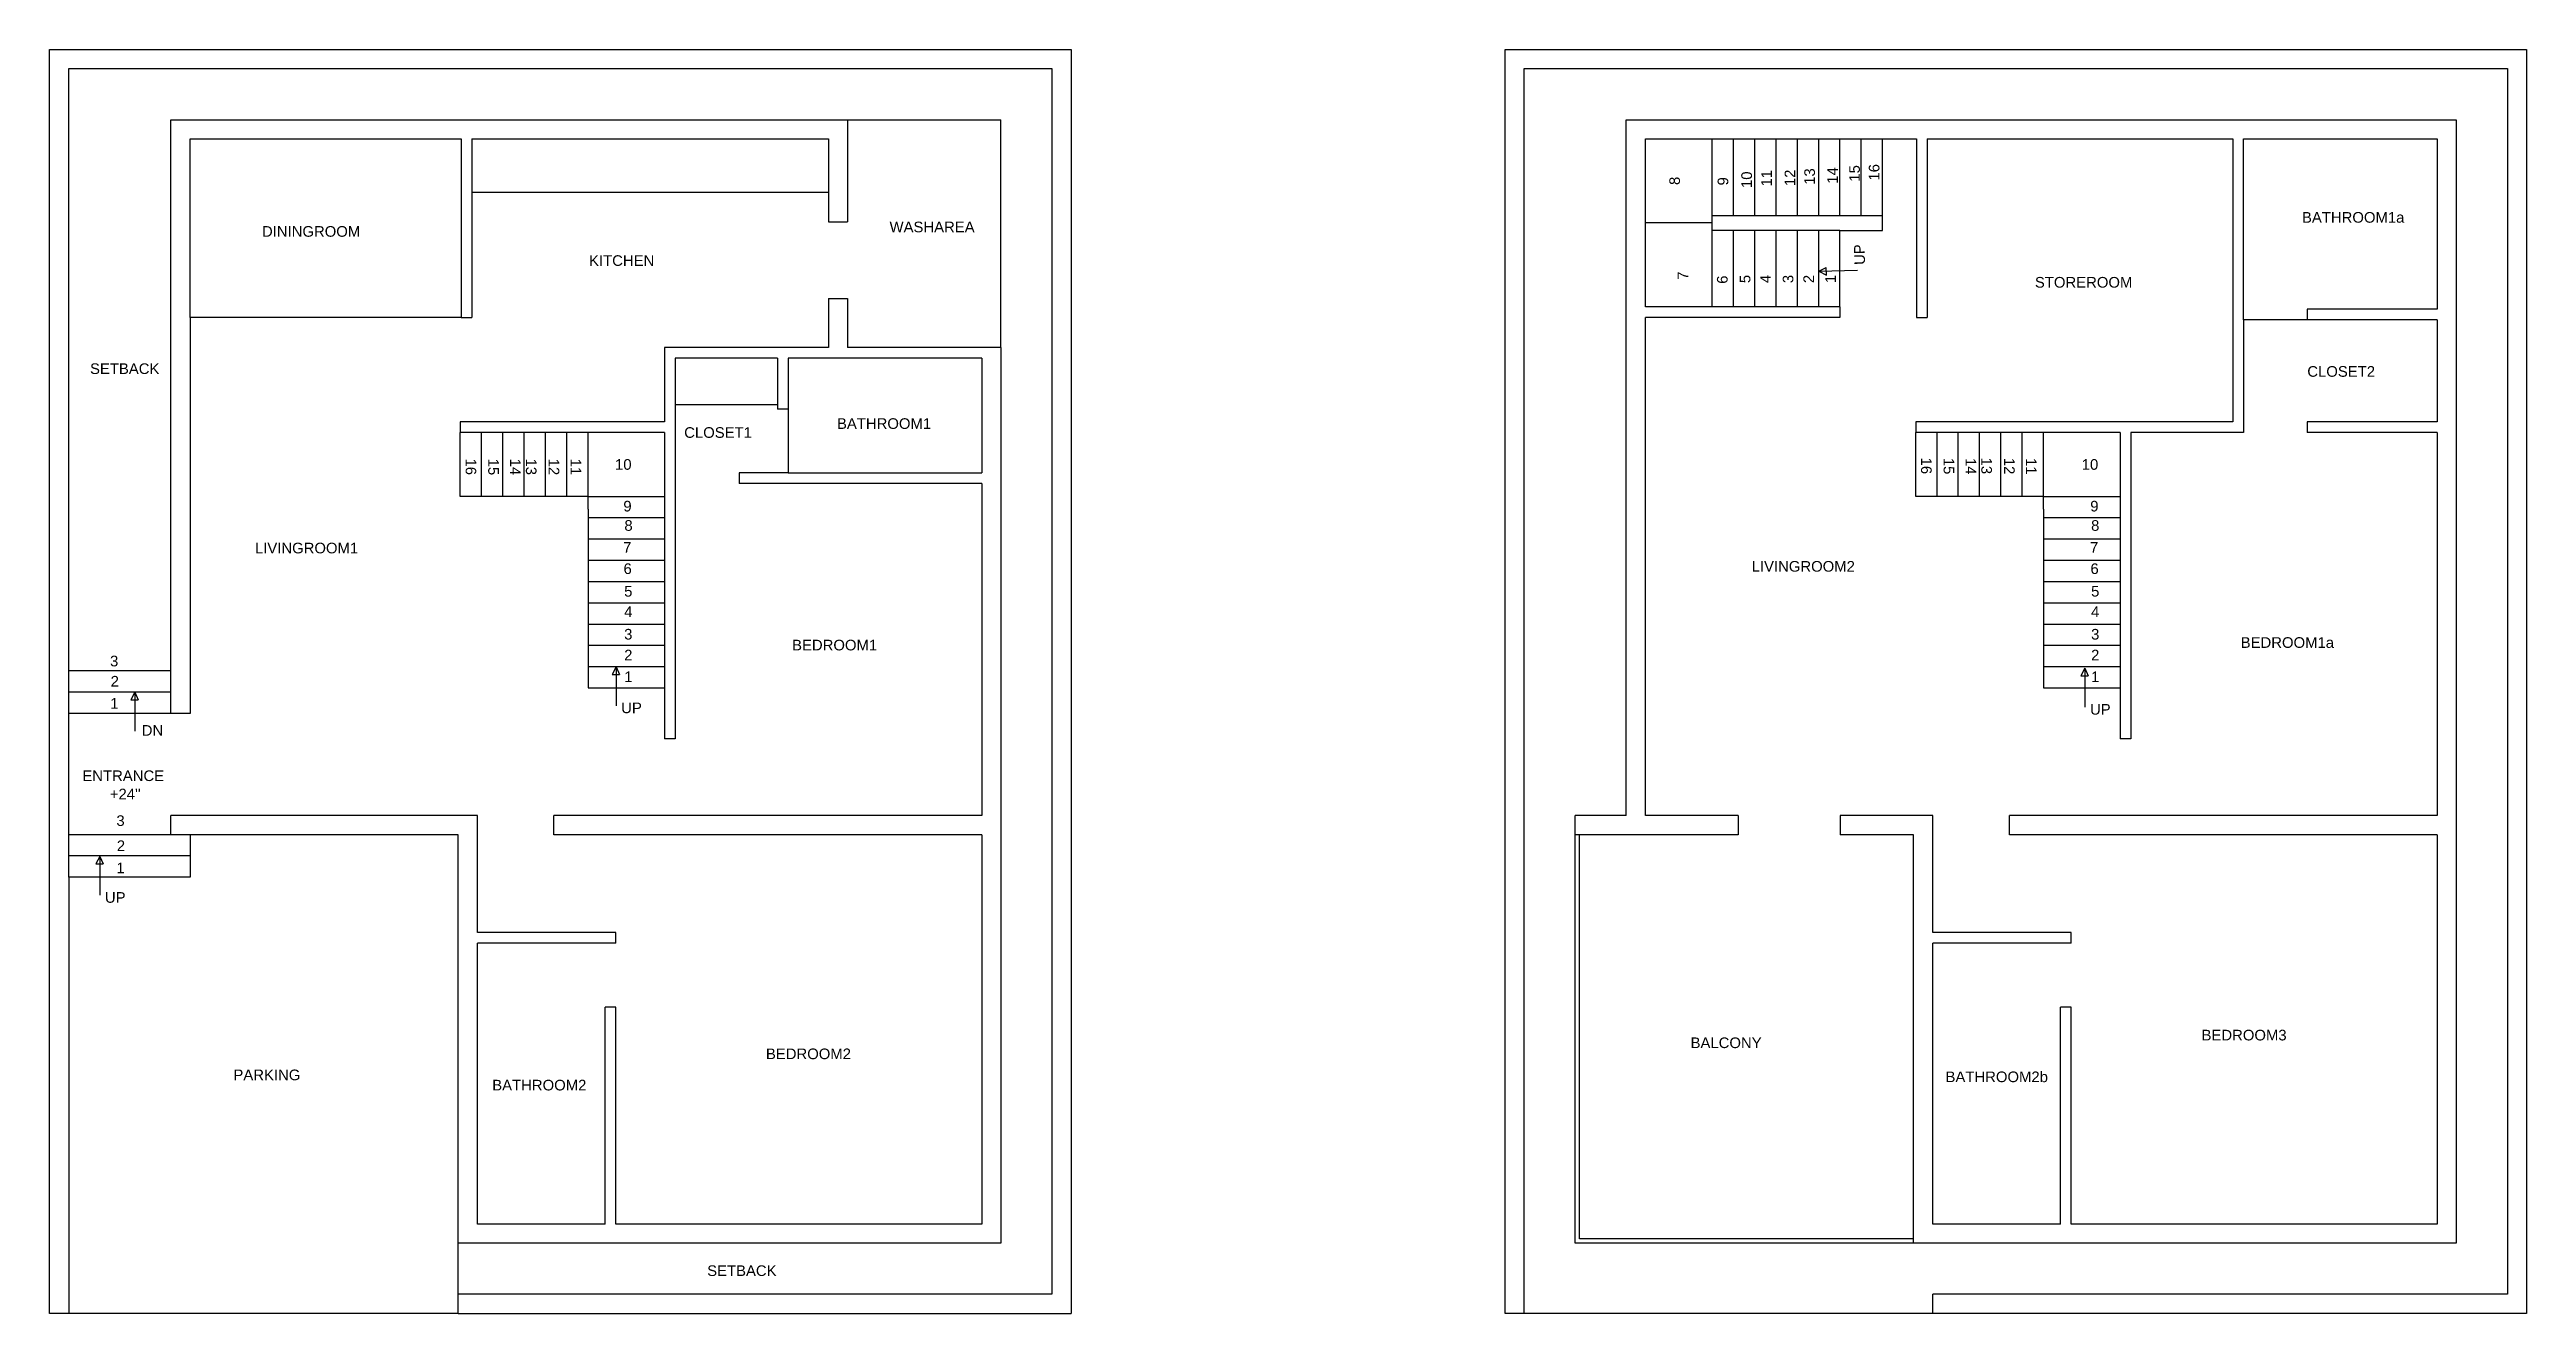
# Model space of a CAD drawing. Header units: inches. Extents: x 24 to 1804, y 5 to 599.
# Drawn here: x 24 to 1188, y 5 to 599 of the extents above; entities that cross this region are included whole.
import ezdxf

# ---------------------------------------------------------------- set-up
doc = ezdxf.new("R2010")
doc.units = ezdxf.units.IN
doc.header["$MEASUREMENT"] = 0
for name, color, linetype in [('Balcony', 7, 'Continuous'), ('BathRoom1', 7, 'Continuous'), ('BathRoom1a', 7, 'Continuous'), ('BathRoom2', 7, 'Continuous'), ('BathRoom2b', 7, 'Continuous'), ('BedRoom1', 7, 'Continuous'), ('BedRoom1a', 7, 'Continuous'), ('BedRoom2', 7, 'Continuous'), ('BedRoom3', 7, 'Continuous'), ('Boundary', 7, 'Continuous'), ('Closet1', 7, 'Continuous'), ('Closet2', 7, 'Continuous'), ('DiningRoom', 7, 'Continuous'), ('Entrance_Staircase', 7, 'Continuous'), ('Kitchen', 7, 'Continuous'), ('LivingRoom1', 7, 'Continuous'), ('LivingRoom2', 7, 'Continuous'), ('Parking', 7, 'Continuous'), ('Setback', 7, 'Continuous'), ('SetBack_Stairscase', 7, 'Continuous'), ('Staircase', 7, 'Continuous'), ('StoreRoom', 7, 'Continuous'), ('WashArea', 7, 'Continuous')]:
    doc.layers.add(name, color=color, linetype=linetype)
doc.styles.get("Standard").update_dxf_attribs({"font": 'arial.ttf'})

msp = doc.modelspace()

# ---------------------------------------------------------------- texts
at = {"layer": 'Balcony', "insert": (794.8, 134.3), "char_height": 5, "width": 33.942, "attachment_point": 1}
msp.add_mtext('BALCONY', dxfattribs=at)
at = {"layer": 'BathRoom1', "char_height": 5, "width": 33.801, "attachment_point": 1}
for s, insert in [('CLOSET2', (1084.6, 449.8)), ('BATHROOM1', (393.7, 425.3))]:
    msp.add_mtext(s, dxfattribs=dict(at, insert=insert))
at = {"layer": 'BathRoom1a', "insert": (1082.1, 522.2), "char_height": 5, "width": 37.325, "attachment_point": 1}
msp.add_mtext('BATHROOM1a', dxfattribs=at)
at = {"layer": 'BathRoom2', "insert": (231.7, 114.4), "char_height": 5, "width": 33.942, "attachment_point": 1}
msp.add_mtext('BATHROOM2', dxfattribs=at)
at = {"layer": 'BathRoom2b', "insert": (914.6, 118.3), "char_height": 5, "width": 33.942, "attachment_point": 1}
msp.add_mtext('BATHROOM2b', dxfattribs=at)
at = {"layer": 'BedRoom1', "char_height": 5, "width": 33.942, "attachment_point": 1}
for s, insert in [('CLOSET1', (321.9, 421.1)), ('BEDROOM1', (372.6, 321.2))]:
    msp.add_mtext(s, dxfattribs=dict(at, insert=insert))
at = {"layer": 'BedRoom1a', "insert": (1053.3, 322.4), "char_height": 5, "width": 39.304, "attachment_point": 1}
msp.add_mtext('BEDROOM1a', dxfattribs=at)
at = {"layer": 'BedRoom2', "insert": (360.3, 129.1), "char_height": 5, "width": 33.942, "attachment_point": 1}
msp.add_mtext('BEDROOM2', dxfattribs=at)
at = {"layer": 'BedRoom3', "insert": (1034.9, 137.9), "char_height": 5, "width": 33.942, "attachment_point": 1}
msp.add_mtext('BEDROOM3', dxfattribs=at)
at = {"layer": 'DiningRoom', "insert": (123.5, 515.6), "char_height": 5, "width": 44.953, "attachment_point": 1}
msp.add_mtext('DININGROOM', dxfattribs=at)
at = {"layer": 'Entrance_Staircase', "char_height": 5, "width": 33.942, "attachment_point": 1}
for s, insert in [('ENTRANCE', (39.1, 259.8)), ("+24''", (52, 251.2)), ('3', (55.1, 238.7)), ('2', (55.3, 226.9)), ('1', (55.1, 216.5)), ('UP', (49.7, 202.6))]:
    msp.add_mtext(s, dxfattribs=dict(at, insert=insert))
at = {"layer": 'Kitchen', "insert": (277.2, 501.9), "char_height": 5, "width": 33.942, "attachment_point": 1}
msp.add_mtext('KITCHEN', dxfattribs=at)
at = {"layer": 'LivingRoom1', "insert": (120.2, 366.8), "char_height": 5, "width": 33.942, "attachment_point": 1}
msp.add_mtext('LIVINGROOM1', dxfattribs=at)
at = {"layer": 'LivingRoom2', "insert": (823.5, 358.2), "char_height": 5, "width": 33.942, "attachment_point": 1}
msp.add_mtext('LIVINGROOM2', dxfattribs=at)
at = {"layer": 'Parking', "insert": (110.1, 119.2), "char_height": 5, "width": 33.942, "attachment_point": 1}
msp.add_mtext('PARKING', dxfattribs=at)
at = {"layer": 'Setback', "char_height": 5, "width": 33.942, "attachment_point": 1}
for insert in [(42.7, 451.1), (332.7, 27.2)]:
    msp.add_mtext('SETBACK', dxfattribs=dict(at, insert=insert))
at = {"layer": 'SetBack_Stairscase', "char_height": 5, "width": 33.942, "attachment_point": 1}
for s, insert in [('3', (52.1, 313.7)), ('2', (52.4, 304.2)), ('1', (52.2, 293.8)), ('DN', (67, 281.1))]:
    msp.add_mtext(s, dxfattribs=dict(at, insert=insert))
at = {"layer": 'Staircase', "char_height": 5}
for s, insert, width, attachment_point, rotation in [('8', (784.8, 538.8), 33.942, 3, 90), ('9', (807.5, 538.6), 33.942, 3, 90), ('10', (823.7, 533.5), 33.942, 7, 90), ('11', (833, 534.2), 33.942, 7, 90), ('12', (844, 534.4), 33.942, 7, 90), ('13', (853.3, 535), 33.942, 7, 90), ('14', (864, 535.5), 33.942, 7, 90), ('15', (874.4, 536.5), 33.942, 7, 90), ('16', (883.6, 537), 33.942, 7, 90), ('UP', (871.8, 497.3), 33.942, 1, 91.4459), ('7', (788.7, 490.4), 50.589, 1, 90), ('6', (807.2, 488.5), 33.942, 1, 90), ('5', (817.9, 488.8), 33.942, 1, 90), ('4', (827.5, 488.8), 33.942, 1, 90), ('3', (838.1, 488.8), 33.942, 1, 90), ('2', (847.8, 488.8), 33.942, 1, 90), ('1', (858.1, 488.8), 33.942, 1, 90), ('16', (224.2, 406.4), 33.942, 1, 270), ('15', (234.8, 406.3), 33.942, 1, 270), ('14', (245.1, 406.3), 33.942, 1, 270), ('13', (252.5, 406.4), 33.942, 1, 270), ('12', (263.2, 406.3), 33.942, 1, 270), ('11', (273.5, 406.3), 33.942, 1, 270), ('16', (908.1, 406.8), 33.942, 1, 270), ('15', (918.7, 406.7), 33.942, 1, 270), ('14', (929, 406.6), 33.942, 1, 270), ('13', (936.4, 406.8), 33.942, 1, 270), ('12', (947.1, 406.7), 33.942, 1, 270), ('11', (957.4, 406.6), 33.942, 1, 270)]:
    msp.add_mtext(s, dxfattribs=dict(at, insert=insert, width=width, attachment_point=attachment_point, rotation=rotation))
at = {"layer": 'Staircase', "char_height": 5, "width": 33.942, "attachment_point": 1}
for s, insert in [('10', (289.4, 406.1)), ('10', (978.6, 406.1)), ('9', (293.3, 386.5)), ('9', (982.6, 386.5)), ('8', (293.8, 377.4)), ('8', (983, 377.4)), ('7', (293.2, 367.1)), ('7', (982.5, 367.1)), ('6', (293.4, 357.1)), ('6', (982.7, 357.1)), ('5', (293.7, 346.5)), ('5', (983, 346.5)), ('4', (293.7, 336.9)), ('3', (293.7, 326.3)), ('4', (983, 336.9)), ('3', (983, 326.3)), ('2', (293.7, 316.5)), ('2', (983, 316.5)), ('1', (293.7, 306.3)), ('1', (983, 306.3)), ('UP', (292.3, 291.7)), ('UP', (982.5, 291))]:
    msp.add_mtext(s, dxfattribs=dict(at, insert=insert))
at = {"layer": 'StoreRoom', "insert": (956.6, 491.7), "char_height": 5, "width": 33.942, "attachment_point": 1}
msp.add_mtext('STOREROOM', dxfattribs=at)
at = {"layer": 'WashArea', "insert": (418.4, 517.7), "char_height": 5, "width": 33.942, "attachment_point": 1}
msp.add_mtext('WASHAREA', dxfattribs=at)

# ---------------------------------------------------------------- linework, layer by layer
for p, q in [((1084.6, 471.6), (1054.6, 471.6)), ((370.7, 429.6), (365.7, 429.6)), ((1084.6, 423.6), (1084.6, 418.6)), ((347.7, 399.6), (347.7, 394.6)), ((47.3, 219.4), (45.4, 215.9)), ((45.4, 215.9), (48.9, 215.9)), ((47.3, 219.4), (47.3, 201.1)), ((47.3, 219.4), (48.9, 215.9))]:
    msp.add_line(p, q)
at = {"layer": 'Balcony'}
for p, q in [((740.6, 37.6), (740.6, 238.6)), ((817.1, 238.6), (817.1, 229.6)), ((865.1, 238.6), (865.1, 229.6)), ((817.1, 229.6), (740.6, 229.6)), ((742.6, 39.6), (742.6, 229.6)), ((899.6, 229.6), (865.1, 229.6)), ((899.6, 37.6), (899.6, 229.6)), ((899.6, 39.6), (742.6, 39.6))]:
    msp.add_line(p, q, dxfattribs=at)
at = {"layer": 'BathRoom1'}
for p, q in [((461.7, 453.6), (370.7, 453.6)), ((370.7, 453.6), (370.7, 429.6)), ((461.7, 453.6), (461.7, 399.6)), ((370.7, 429.6), (370.7, 399.6)), ((370.7, 399.6), (461.7, 399.6))]:
    msp.add_line(p, q, dxfattribs=at)
at = {"layer": 'BathRoom1a'}
for p, q in [((1054.6, 556.6), (1145.6, 556.6)), ((1054.6, 471.6), (1054.6, 556.6)), ((1145.6, 556.6), (1145.6, 476.6)), ((1145.6, 476.6), (1084.6, 476.6)), ((1084.6, 476.6), (1084.6, 471.6))]:
    msp.add_line(p, q, dxfattribs=at)
at = {"layer": 'BathRoom2'}
for p, q in [((289.7, 178.6), (224.7, 178.6)), ((224.7, 46.6), (224.7, 178.6)), ((284.7, 46.6), (284.7, 148.6)), ((289.7, 148.6), (284.7, 148.6)), ((284.7, 46.6), (224.7, 46.6))]:
    msp.add_line(p, q, dxfattribs=at)
at = {"layer": 'BathRoom2b'}
for p, q in [((908.6, 46.6), (908.6, 178.6)), ((973.6, 178.6), (908.6, 178.6)), ((968.6, 46.6), (968.6, 148.6)), ((973.6, 148.6), (968.6, 148.6)), ((968.6, 46.6), (908.6, 46.6))]:
    msp.add_line(p, q, dxfattribs=at)
at = {"layer": 'BedRoom1'}
for p, q in [((317.7, 394.6), (317.7, 274.6)), ((461.7, 394.6), (347.7, 394.6)), ((461.7, 394.6), (461.7, 238.6)), ((461.7, 238.6), (260.7, 238.6))]:
    msp.add_line(p, q, dxfattribs=at)
at = {"layer": 'BedRoom1a'}
for p, q in [((1084.6, 423.6), (1084.6, 418.6)), ((1001.6, 418.6), (1001.6, 274.6)), ((1054.6, 418.6), (1001.6, 418.6)), ((1145.6, 418.6), (1084.6, 418.6)), ((1145.6, 418.6), (1145.6, 238.6)), ((1001.6, 274.6), (996.6, 274.6)), ((996.6, 238.6), (944.6, 238.6)), ((1145.6, 238.6), (996.6, 238.6))]:
    msp.add_line(p, q, dxfattribs=at)
at = {"layer": 'BedRoom2'}
for p, q in [((224.7, 183.6), (224.7, 238.6)), ((260.7, 229.6), (260.7, 238.6)), ((461.7, 229.6), (260.7, 229.6)), ((461.7, 229.6), (461.7, 46.6)), ((289.7, 183.6), (224.7, 183.6)), ((289.7, 178.6), (289.7, 183.6)), ((289.7, 46.6), (289.7, 148.6)), ((461.7, 46.6), (289.7, 46.6))]:
    msp.add_line(p, q, dxfattribs=at)
at = {"layer": 'BedRoom3'}
for p, q in [((908.6, 183.6), (908.6, 238.6)), ((944.6, 229.6), (944.6, 238.6)), ((1145.6, 229.6), (944.6, 229.6)), ((1145.6, 229.6), (1145.6, 46.6)), ((973.6, 183.6), (908.6, 183.6)), ((973.6, 178.6), (973.6, 183.6)), ((973.6, 46.6), (973.6, 148.6)), ((1145.6, 46.6), (973.6, 46.6))]:
    msp.add_line(p, q, dxfattribs=at)
at = {"layer": 'Boundary'}
for p, q in [((23.7, 4.6), (23.7, 598.6)), ((23.7, 598.6), (503.7, 598.6)), ((503.7, 598.6), (503.7, 4.6)), ((707.6, 4.6), (707.6, 598.6)), ((707.6, 598.6), (1187.6, 598.6)), ((1187.6, 598.6), (1187.6, 4.6)), ((716.6, 4.6), (716.6, 589.6)), ((716.6, 589.6), (1178.6, 589.6)), ((1178.6, 589.6), (1178.6, 13.6)), ((764.6, 238.6), (764.6, 565.6)), ((764.6, 565.6), (1154.6, 565.6)), ((1154.6, 565.6), (1154.6, 37.6)), ((764.6, 238.6), (740.6, 238.6)), ((1154.6, 37.6), (740.6, 37.6)), ((908.6, 4.6), (908.6, 13.6)), ((1178.6, 13.6), (908.6, 13.6)), ((32.7, 4.6), (23.7, 4.6)), ((215.7, 4.6), (503.7, 4.6)), ((1187.6, 4.6), (707.6, 4.6))]:
    msp.add_line(p, q, dxfattribs=at)
at = {"layer": 'Closet1'}
for p, q in [((317.7, 453.6), (317.7, 394.6)), ((365.7, 453.6), (317.7, 453.6)), ((365.7, 453.6), (365.7, 429.6)), ((365.7, 431.6), (317.7, 431.6)), ((370.7, 399.6), (347.7, 399.6))]:
    msp.add_line(p, q, dxfattribs=at)
at = {"layer": 'Closet2'}
for p, q in [((1054.6, 471.6), (1054.6, 418.6)), ((1145.6, 471.6), (1084.6, 471.6)), ((1145.6, 471.6), (1145.6, 423.6)), ((1145.6, 423.6), (1084.6, 423.6))]:
    msp.add_line(p, q, dxfattribs=at)
at = {"layer": 'DiningRoom'}
for p, q in [((89.7, 472.6), (89.7, 556.6)), ((89.7, 556.6), (217.1, 556.6)), ((217.1, 556.6), (217.1, 472.6)), ((217.1, 472.6), (89.7, 472.6)), ((217.1, 472.6), (222.1, 472.6))]:
    msp.add_line(p, q, dxfattribs=at)
at = {"layer": 'Entrance_Staircase'}
for p, q in [((32.7, 209.6), (32.7, 238.6)), ((80.7, 229.6), (80.7, 238.6)), ((89.7, 229.6), (32.7, 229.6)), ((89.7, 229.6), (89.7, 209.6)), ((89.7, 219.6), (32.7, 219.6)), ((89.7, 209.6), (32.7, 209.6))]:
    msp.add_line(p, q, dxfattribs=at)
at = {"layer": 'Kitchen'}
for p, q in [((222.1, 556.6), (222.1, 472.6)), ((222.1, 556.6), (389.7, 556.6)), ((389.7, 556.6), (389.7, 517.6)), ((222.1, 531.6), (389.7, 531.6)), ((389.7, 517.6), (398.7, 517.6)), ((389.7, 481.6), (398.7, 481.6)), ((389.7, 481.6), (389.7, 458.6)), ((312.7, 458.6), (312.7, 423.6)), ((389.7, 458.6), (312.7, 458.6)), ((312.7, 423.6), (216.7, 423.6))]:
    msp.add_line(p, q, dxfattribs=at)
at = {"layer": 'LivingRoom1'}
for p, q in [((89.7, 472.6), (89.7, 286.6)), ((224.7, 238.6), (80.7, 238.6))]:
    msp.add_line(p, q, dxfattribs=at)
at = {"layer": 'LivingRoom2'}
for p, q in [((865, 472.6), (773.6, 472.6)), ((773.6, 238.6), (773.6, 472.6)), ((817.1, 238.6), (773.6, 238.6)), ((908.6, 238.6), (865.1, 238.6))]:
    msp.add_line(p, q, dxfattribs=at)
at = {"layer": 'Parking'}
for p, q in [((215.7, 229.6), (89.7, 229.6)), ((215.7, 4.6), (215.7, 229.6)), ((32.7, 209.6), (32.7, 4.6)), ((215.7, 4.6), (32.7, 4.6))]:
    msp.add_line(p, q, dxfattribs=at)
at = {"layer": 'Setback'}
for p, q in [((32.7, 238.6), (32.7, 589.6)), ((32.7, 589.6), (494.7, 589.6)), ((494.7, 589.6), (494.7, 13.6)), ((80.7, 565.6), (398.7, 565.6)), ((80.7, 286.6), (80.7, 565.6)), ((470.7, 458.6), (470.7, 37.6)), ((470.7, 37.6), (215.7, 37.6)), ((494.7, 13.6), (215.7, 13.6))]:
    msp.add_line(p, q, dxfattribs=at)
at = {"layer": 'SetBack_Stairscase'}
for p, q in [((80.7, 306.6), (32.7, 306.6)), ((80.7, 296.6), (32.7, 296.6)), ((63.7, 296.6), (61.8, 293)), ((61.8, 293), (65.3, 293)), ((63.7, 296.6), (63.7, 278.3)), ((63.7, 296.6), (65.3, 293)), ((89.7, 286.6), (32.7, 286.6))]:
    msp.add_line(p, q, dxfattribs=at)
at = {"layer": 'Staircase'}
for p, q in [((773.6, 477.6), (773.6, 556.6)), ((773.6, 556.6), (901, 556.6)), ((805, 477.6), (805, 556.6)), ((815, 520.6), (815, 556.6)), ((825, 520.6), (825, 556.6)), ((835, 520.6), (835, 556.6)), ((845, 520.6), (845, 556.6)), ((855, 520.6), (855, 556.6)), ((865, 520.6), (865, 556.6)), ((875, 520.6), (875, 556.6)), ((885, 520.6), (885, 556.6)), ((901, 556.6), (901, 472.6)), ((805, 517.1), (773.6, 517.1)), ((805, 520.6), (885, 520.6)), ((865, 513.6), (805, 513.6)), ((815, 477.6), (815, 513.6)), ((815, 477.6), (815, 513.6)), ((825, 477.6), (825, 513.6)), ((825, 477.6), (825, 513.6)), ((835, 477.6), (835, 513.6)), ((835, 477.6), (835, 513.6)), ((845, 477.6), (845, 513.6)), ((845, 477.6), (845, 513.6)), ((855, 477.6), (855, 513.6)), ((855, 477.6), (855, 513.6)), ((865, 477.6), (865, 513.6)), ((865, 477.6), (865, 513.6)), ((865, 513.6), (885, 513.6)), ((885, 513.6), (885, 520.6)), ((855, 494.4), (858.5, 496.1)), ((855, 494.4), (873.3, 494.9)), ((855, 494.4), (858.6, 492.6)), ((858.6, 492.6), (858.5, 496.1)), ((865, 477.6), (773.6, 477.6)), ((865, 477.6), (865, 472.6)), ((216.7, 423.6), (216.7, 418.6)), ((312.7, 418.6), (216.7, 418.6)), ((216.7, 388.6), (216.7, 418.6)), ((226.7, 388.6), (226.7, 418.6)), ((236.7, 388.6), (236.7, 418.6)), ((246.7, 388.6), (246.7, 418.6)), ((256.7, 388.6), (256.7, 418.6)), ((266.7, 388.6), (266.7, 418.6)), ((276.7, 382.6), (276.7, 418.6)), ((312.7, 418.6), (312.7, 274.6)), ((996.6, 418.6), (900.6, 418.6)), ((900.6, 388.6), (900.6, 418.6)), ((910.6, 388.6), (910.6, 418.6)), ((920.6, 388.6), (920.6, 418.6)), ((930.6, 388.6), (930.6, 418.6)), ((940.6, 388.6), (940.6, 418.6)), ((950.6, 388.6), (950.6, 418.6)), ((960.6, 382.6), (960.6, 418.6)), ((996.6, 418.6), (996.6, 274.6)), ((276.7, 388.6), (216.7, 388.6)), ((276.7, 388.6), (312.7, 388.6)), ((960.6, 388.6), (900.6, 388.6)), ((960.6, 388.6), (996.6, 388.6)), ((276.7, 382.6), (276.7, 298.6)), ((276.7, 378.6), (312.7, 378.6)), ((960.6, 382.6), (960.6, 298.6)), ((960.6, 378.6), (996.6, 378.6)), ((276.7, 368.6), (312.7, 368.6)), ((960.6, 368.6), (996.6, 368.6)), ((276.7, 358.6), (312.7, 358.6)), ((960.6, 358.6), (996.6, 358.6)), ((276.7, 348.6), (312.7, 348.6)), ((276.7, 338.6), (312.7, 338.6)), ((960.6, 348.6), (996.6, 348.6)), ((960.6, 338.6), (996.6, 338.6)), ((276.7, 328.6), (312.7, 328.6)), ((960.6, 328.6), (996.6, 328.6)), ((276.7, 318.6), (312.7, 318.6)), ((960.6, 318.6), (996.6, 318.6)), ((276.7, 308.6), (312.7, 308.6)), ((289.9, 308.5), (288, 304.9)), ((288, 304.9), (291.5, 304.9)), ((289.9, 308.5), (289.9, 290.2)), ((289.9, 308.5), (291.5, 304.9)), ((960.6, 308.6), (996.6, 308.6)), ((980.1, 307.8), (978.2, 304.2)), ((978.2, 304.2), (981.7, 304.2)), ((980.1, 307.8), (980.1, 289.5)), ((980.1, 307.8), (981.7, 304.2)), ((276.7, 298.6), (312.7, 298.6)), ((960.6, 298.6), (996.6, 298.6)), ((317.7, 274.6), (312.7, 274.6))]:
    msp.add_line(p, q, dxfattribs=at)
at = {"layer": 'StoreRoom'}
for p, q in [((906, 556.6), (1049.6, 556.6)), ((906, 556.6), (906, 472.6)), ((1049.6, 556.6), (1049.6, 423.6)), ((901, 472.6), (906, 472.6)), ((900.6, 423.6), (900.6, 418.6)), ((1049.6, 423.6), (900.6, 423.6))]:
    msp.add_line(p, q, dxfattribs=at)
at = {"layer": 'WashArea'}
for p, q in [((398.7, 565.6), (398.7, 517.6)), ((398.7, 565.6), (470.7, 565.6)), ((470.7, 458.6), (470.7, 565.6)), ((398.7, 481.6), (398.7, 458.6)), ((470.7, 458.6), (398.7, 458.6))]:
    msp.add_line(p, q, dxfattribs=at)

msp.set_redraw_order([(e.dxf.handle, doc.entitydb.next_handle()) for e in msp.query("TEXT MTEXT ATTDEF DIMENSION ARC_DIMENSION")])  # texts and dimensions are drawn at this point

doc.saveas('drawing.dxf')
